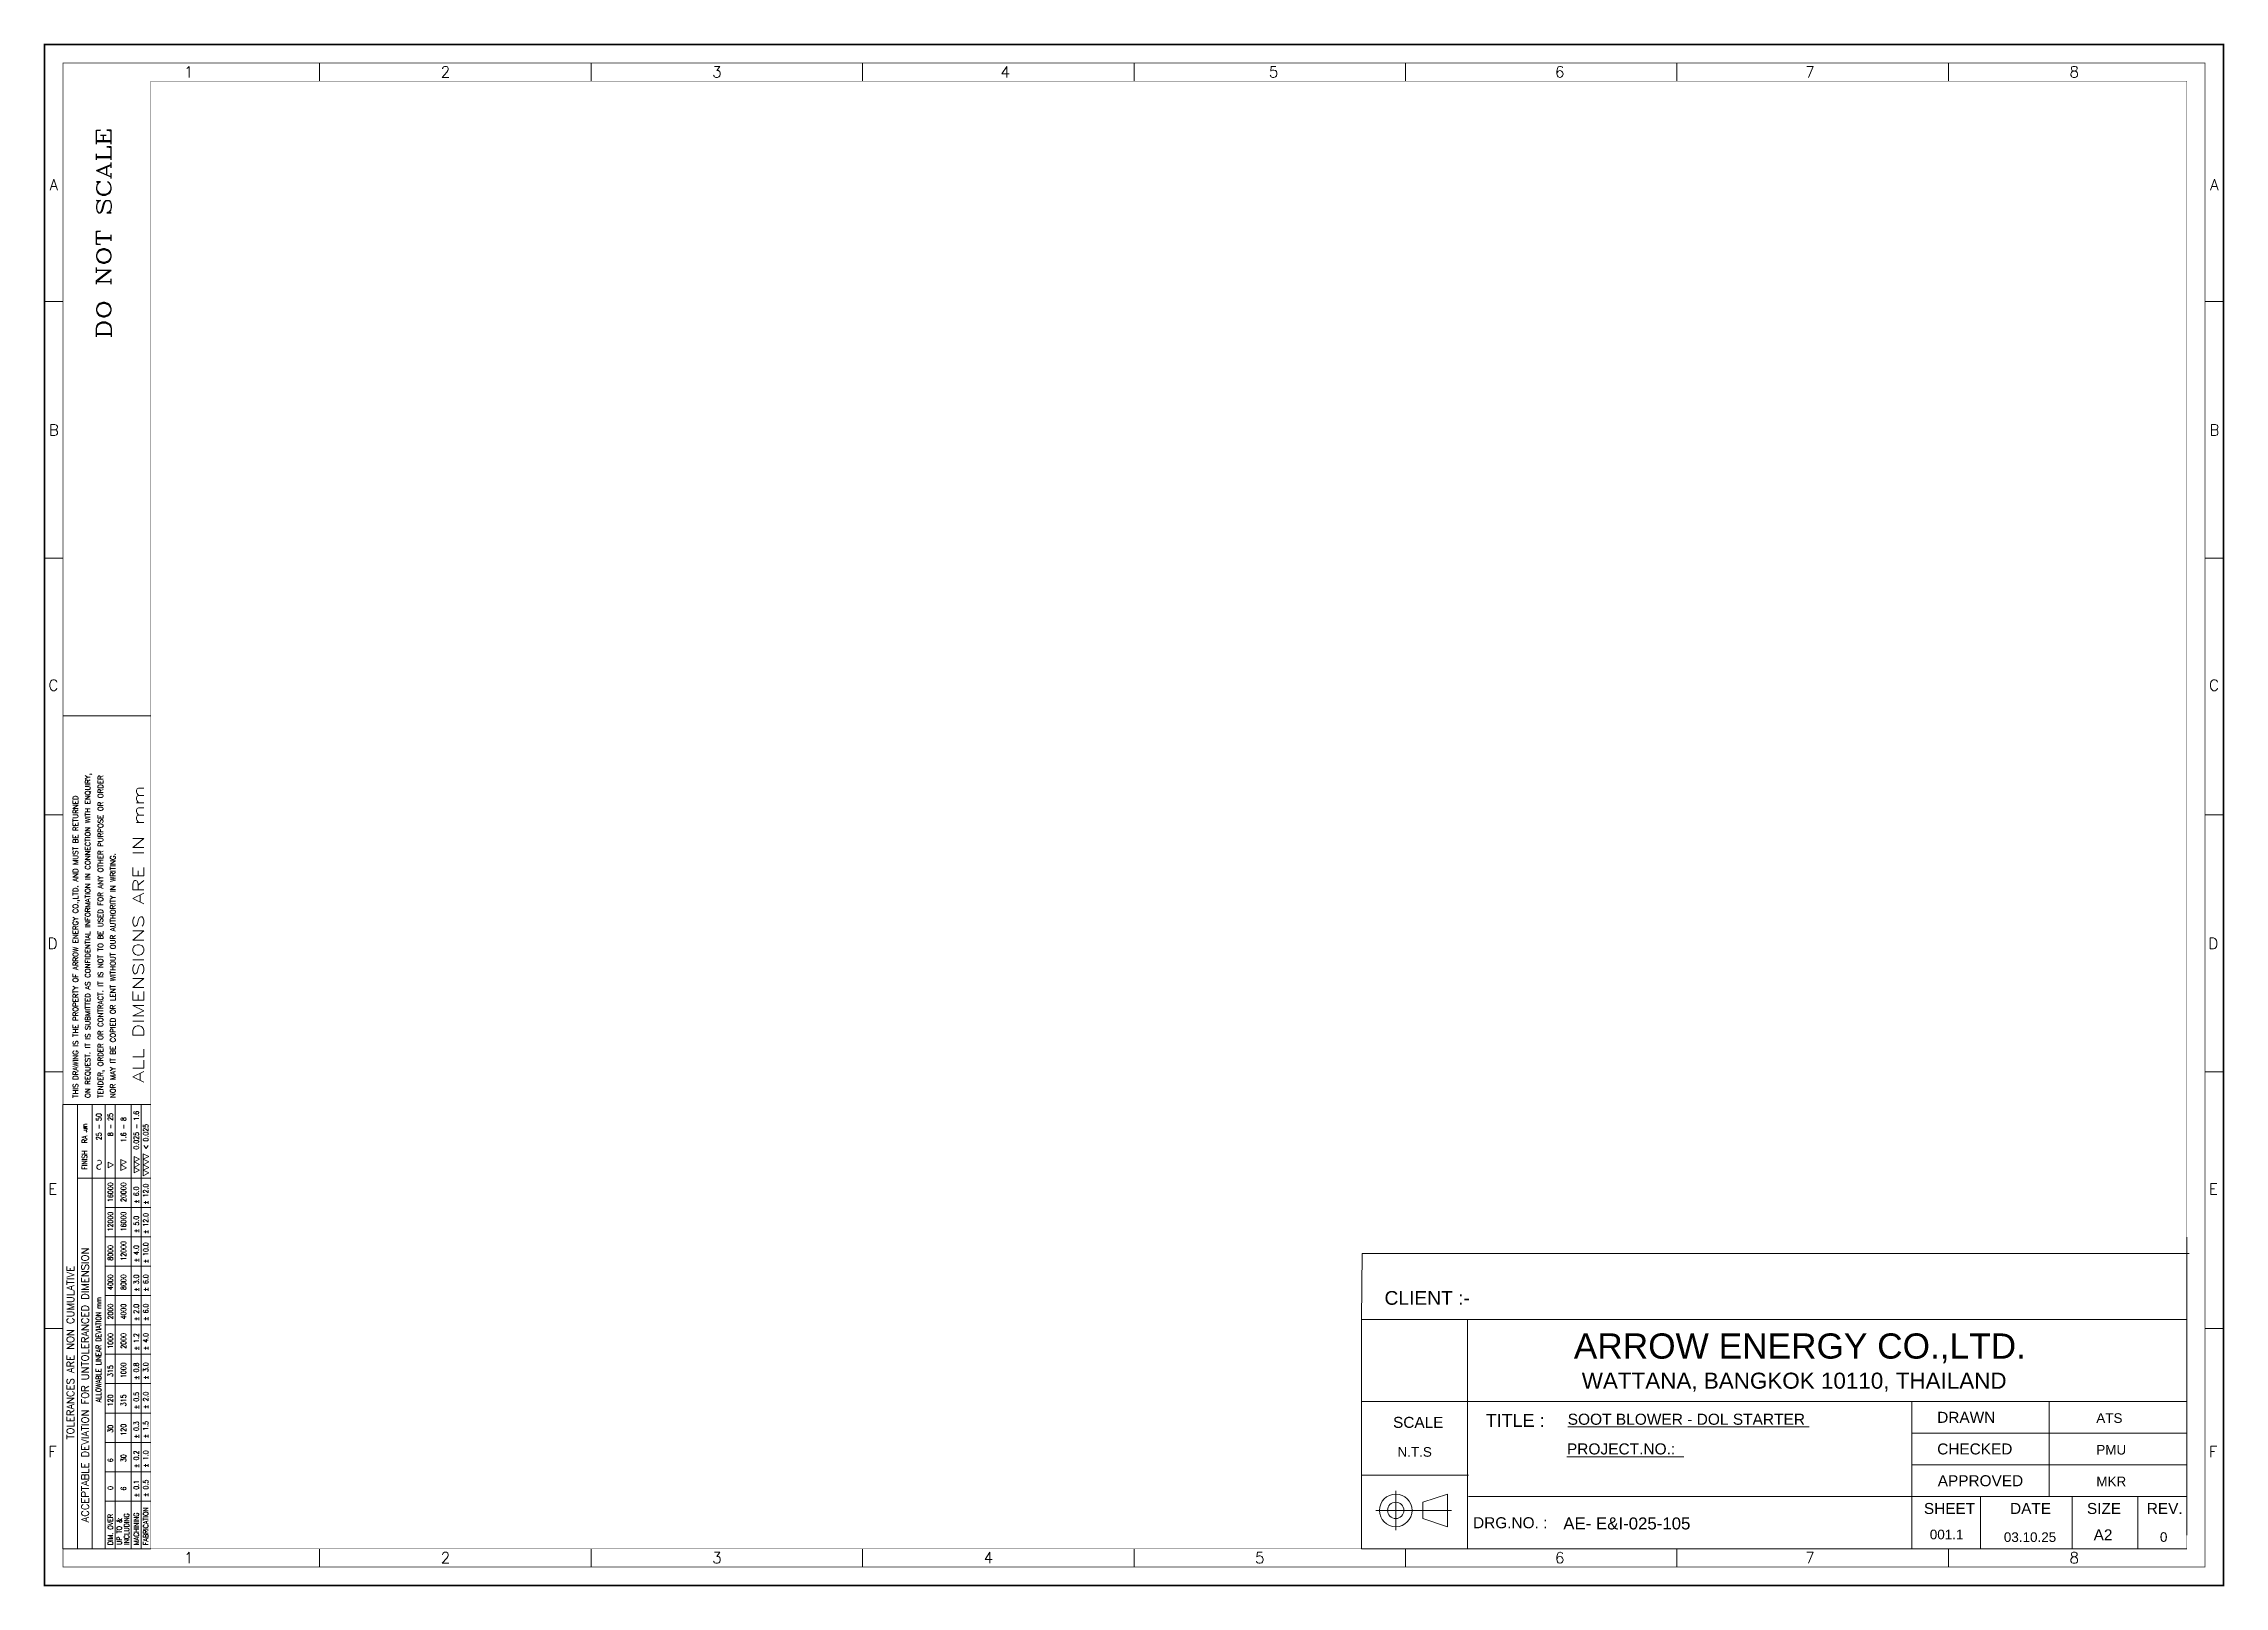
# Model space of a CAD drawing. Extents: x 455 to 4335, y -13154 to -10410.
import ezdxf
from ezdxf.enums import TextEntityAlignment as Align

# ---------------------------------------------------------------- set-up
doc = ezdxf.new("R2010")
doc.units = 0
doc.header["$MEASUREMENT"] = 0
doc.linetypes.add('CENTER2', pattern=[1.125, 0.75, -0.125, 0.125, -0.125])
doc.layers.get('0').update_dxf_attribs({"lineweight": 9})
doc.layers.add('0 @ 1', color=7, linetype='Continuous', lineweight=9)
doc.styles.add('Annotative', font='arial.ttf')
doc.styles.add('COMP4', font='ROMANC', dxfattribs={"height": 4})
doc.styles.add('ROMANS', font='romans.shx')
doc.styles.add('SIMP15', font='ROMANS', dxfattribs={"width": 0.8, "height": 1.4})
doc.styles.add('SIMP2', font='ROMANS', dxfattribs={"height": 15})

# ---------------------------------------------------------------- blocks, each defined once
blk = doc.blocks.new('AR-A2')
at = {"lineweight": 9}
for p, q in [((594, 420), (589, 420)), ((445, 410), (445, 415)), ((519, 410), (519, 415)), ((594, 350), (589, 350)), ((594, 280), (589, 280)), ((594, 280), (589, 280)), ((594, 210), (589, 210)), ((594, 140), (589, 140)), ((584, 13.71), (584, 94.96)), ((359, 72.5), (584, 72.5)), ((359, 72.5), (359, 10)), ((387.93, 72.5), (387.93, 10)), ((594, 0), (594, 75)), ((594, 70), (589, 70)), ((594, 0), (594, 70)), ((359, 50.15), (584, 50.15)), ((509, 10), (509, 50.15)), ((584, 50.15), (509, 50.15)), ((546.5, 24.21), (546.5, 50.15)), ((509, 41.53), (584, 41.53)), ((388.16, 30.07), (359, 30.07)), ((509, 32.87), (584, 32.87)), ((368.35, 15.09), (368.35, 25.82)), ((375.71, 22.67), (382.43, 24.89)), ((382.43, 16.02), (382.43, 24.89)), ((388.16, 24.21), (584, 24.21)), ((527.75, 10), (527.75, 24.21)), ((552.75, 10), (552.75, 24.21)), ((570.66, 10), (570.66, 24.21)), ((362.89, 20.46), (383.58, 20.46)), ((375.71, 18.24), (375.71, 22.67)), ((375.71, 18.24), (382.43, 16.02)), ((359, 10), (584, 10)), ((594, 0), (519, 0))]:
    blk.add_line(p, q, dxfattribs=at)
at = {"color": 255, "lineweight": 9}
for p, q in [((75, 410), (75, 415)), ((149, 410), (149, 415)), ((223, 410), (223, 415)), ((297, 410), (297, 415)), ((371, 410), (371, 415)), ((5, 350), (0, 350)), ((5, 280), (0, 280)), ((5, 280), (0, 280)), ((5, 210), (0, 210)), ((5, 140), (0, 140)), ((5, 70), (0, 70)), ((75, 5), (75, 10)), ((149, 5), (149, 10)), ((223, 5), (223, 10)), ((297, 5), (297, 10)), ((371, 5), (371, 10)), ((445, 5), (445, 10)), ((445, 5), (445, 10)), ((519, 5), (519, 10))]:
    blk.add_line(p, q, dxfattribs=at)
at = {"linetype": 'Continuous', "lineweight": 9}
for p, q in [((5, 237.04), (29, 237.04)), ((5, 10), (5, 131.09)), ((5, 131.09), (29, 131.09)), ((9, 10), (9, 131.09)), ((13, 10), (13, 131.09)), ((16.54, 10), (16.54, 131.09)), ((19.24, 10), (19.24, 131.09)), ((23.59, 10), (23.59, 131.09)), ((26.3, 10), (26.3, 131.09)), ((9, 111), (29, 111)), ((16.54, 103), (29, 103)), ((16.54, 95), (29, 95)), ((16.54, 87), (29, 87)), ((16.54, 79), (29, 79)), ((16.54, 71), (29, 71)), ((16.54, 63), (29, 63)), ((16.54, 55), (29, 55)), ((16.54, 47), (29, 47)), ((16.54, 39), (29, 39)), ((16.54, 31), (29, 31)), ((16.54, 23), (29, 23)), ((5, 10), (29, 10))]:
    blk.add_line(p, q, dxfattribs=at)
at = {"color": 255, "linetype": 'Continuous', "lineweight": 9}
blk.add_line((22, 237.04), (29, 237.04), dxfattribs=at)
at = {"linetype": 'Continuous', "lineweight": 9}
for points, const_width in [([(0, 0), (594, 0), (594, 420), (0, 420)], 0.5), ([(5, 5), (589, 5), (589, 415), (5, 415)], 0.2), ([(584, 10), (584, 410), (29, 410), (29, 10)], 0.1)]:
    blk.add_lwpolyline(points, close=True, dxfattribs=dict(at, const_width=const_width))
for points in [[(11.23, 124.8), (10.63, 124.8)], [(18.82, 114.62), (17.32, 113.87), (17.32, 115.37), (18.82, 114.62)], [(22.32, 115.36), (20.82, 114.61), (20.82, 116.11), (22.32, 115.36)], [(22.32, 113.86), (20.82, 113.11), (20.82, 114.61), (22.32, 113.86)], [(25.9, 116.21), (24.4, 115.46), (24.4, 116.96), (25.9, 116.21)], [(25.9, 114.71), (24.4, 113.96), (24.4, 115.46), (25.9, 114.71)], [(25.9, 113.21), (24.4, 112.46), (24.4, 113.96), (25.9, 113.21)], [(28.42, 116.93), (26.92, 116.18), (26.92, 117.68), (28.42, 116.93)], [(28.42, 115.43), (26.92, 114.68), (26.92, 116.18), (28.42, 115.43)], [(28.42, 113.93), (26.92, 113.18), (26.92, 114.68), (28.42, 113.93)], [(28.42, 112.43), (26.92, 111.68), (26.92, 113.18), (28.42, 112.43)]]:
    blk.add_lwpolyline(points, dxfattribs=at)
for points in [[(10.68, 124.06), (11.23, 124.06, 1), (11.23, 124.8)], [(11.09, 124.06, -1), (11.37, 123.59, 0)]]:
    blk.add_lwpolyline(points, format="xyb", dxfattribs=at)
at = {"lineweight": 9}
for radius in [4.44, 2.22]:
    blk.add_circle((368.35, 20.46), radius, dxfattribs=at)
at = {"linetype": 'Continuous', "lineweight": 9}
for centre, start, end in [((14.87, 114.04), 90, 315), ((14.87, 115.3), 270, 135)]:
    blk.add_arc(centre, 0.63, start, end, dxfattribs=at)
for p in [(546.5, 41.5), (546.5, 41.5), (546.5, 32.86), (546.5, 32.86)]:
    blk.add_point(p)
at = {"color": 255, "lineweight": 9, "style": 'ROMANS'}
for s, p in [('1', (39.3, 411.05)), ('2', (109.3, 411.05)), ('3', (183.3, 411.05)), ('4', (261.91, 411.05)), ('5', (335.03, 411.05)), ('6', (413.05, 411.05)), ('7', (481.29, 411.05)), ('8', (553.3, 411.05)), ('1', (39.3, 6.05)), ('2', (109.3, 6.05)), ('3', (183.3, 6.05)), ('4', (257.3, 6.05)), ('5', (331.3, 6.05)), ('6', (413.05, 6.05)), ('7', (481.29, 6.05)), ('8', (553.3, 6.05))]:
    blk.add_text(s, height=3, dxfattribs=at).set_placement(p, align=Align.CENTER)
at = {"color": 255, "lineweight": 9, "style": 'COMP4', "width": 1.4}
blk.add_text('DO NOT SCALE', height=4, rotation=90, dxfattribs=at).set_placement((18.15, 339.81))
at = {"color": 255, "lineweight": 9, "style": 'ROMANS'}
for s, p in [('A', (1.37, 380.29)), ('B', (1.18, 313.43)), ('C', (1.07, 243.87)), ('D', (0.88, 173.48)), ('E', (1.02, 106.52)), ('F', (1, 34.95))]:
    blk.add_text(s, height=3, dxfattribs=at).set_placement(p)
at = {"color": 255, "linetype": 'Continuous', "lineweight": 9, "style": 'ROMANS'}
for s, p in [('A', (590.37, 380.29)), ('B', (590.18, 313.43)), ('C', (590.07, 243.87)), ('D', (589.88, 173.48)), ('E', (590.02, 106.52)), ('F', (590, 34.95))]:
    blk.add_text(s, height=3, dxfattribs=at).set_placement(p)
at = {"linetype": 'Continuous', "lineweight": 9, "style": 'SIMP2'}
for s, height, p in [('ON REQUEST. IT IS SUBMITTED AS CONFIDENTIAL INFORMATION IN CONNECTION WITH ENQUIRY,', 1.4, (12.48, 132.85)), ('TENDER, ORDER OR CONTRACT. IT IS NOT TO BE USED FOR ANY OTHER PURPOSE OR ORDER', 1.4, (15.94, 132.85)), ('THIS DRAWING IS THE PROPERTY OF ARROW ENERGY CO.,LTD. AND MUST BE RETURNED', 1.4, (9.13, 132.85)), ('NOR MAY IT BE COPIED OR LENT WITHOUT OUR AUTHORITY IN WRITING.', 1.4, (19.32, 132.85)), ('ACCEPTABLE DEVIATION FOR UNTOLERANCED DIMENSION', 2, (12.04, 17.16)), ('TOLERANCES ARE NON CUMULATIVE', 2, (8.04, 39.78))]:
    blk.add_text(s, height=height, rotation=90, dxfattribs=at).set_placement(p)
at = {"color": 255, "linetype": 'CENTER2', "lineweight": 9, "style": 'ROMANS', "width": 1.4}
blk.add_text('ALL DIMENSIONS ARE IN mm', height=3, rotation=90, dxfattribs=at).set_placement((27.07, 137.03))
at = {"linetype": 'Continuous', "lineweight": 9, "style": 'SIMP15', "width": 0.8}
for s, p in [('RA  m', (11.61, 120.55)), ('25 - 50', (15.51, 121.36)), ('8 - 25', (18.65, 122.46)), ('1.6 - 8', (22.23, 120.81)), ('0.025 - 1.6', (25.72, 118.79)), ('< 0.025', (28.29, 118.87)), ('FINISH', (11.61, 113.31)), ('16000', (18.65, 104.52)), ('20000', (22.23, 104.52)), ('%%P 6.0', (25.72, 104.05)), ('%%P 12.0', (28.29, 103.76)), ('12000', (18.65, 96.52)), ('16000', (22.23, 96.52)), ('%%P 5.0', (25.72, 96.05)), ('%%P 12.0', (28.29, 95.76)), ('8000', (18.65, 88.52)), ('12000', (22.23, 88.52)), ('%%P 4.0', (25.72, 88.05)), ('%%P 10.0', (28.29, 87.78)), ('4000', (18.65, 80.52)), ('8000', (22.23, 80.52)), ('%%P 3.0', (25.72, 80.05)), ('%%P 6.0', (28.29, 80.12)), ('ALLOWABLE LINEAR DEVIATION mm', (15.42, 49.9)), ('2000', (18.65, 72.52)), ('4000', (22.23, 72.49)), ('%%P 2.0', (25.72, 72.05)), ('%%P 6.0', (28.29, 72.12)), ('1000', (18.65, 64.52)), ('2000', (22.23, 64.52)), ('%%P 1.2', (25.72, 64.05)), ('%%P 4.0', (28.29, 64.12)), ('315', (18.65, 56.84)), ('1000', (22.23, 56.52)), ('%%P 0.8', (25.72, 56.05)), ('%%P 3.0', (28.29, 56.12)), ('120', (18.65, 48.84)), ('315', (22.23, 48.84)), ('%%P 0.5', (25.72, 48.05)), ('%%P 2.0', (28.29, 48.12)), ('30', (18.65, 41.63)), ('120', (22.23, 40.84)), ('%%P 0.3', (25.72, 40.05)), ('%%P 1.5', (28.29, 40.12)), ('%%P 0.2', (25.72, 32.05)), ('%%P 1.0', (28.29, 32.12)), ('6', (18.65, 33.6)), ('30', (22.23, 33.63)), ('0', (18.65, 26.02)), ('6', (22.23, 25.88)), ('%%P 0.1', (25.72, 24.05)), ('%%P 0.5', (28.29, 24.12)), ('DIM. OVER', (18.65, 10.99)), ('INCLUDING', (23.08, 11.02)), ('MACHINING', (25.72, 10.99)), ('FABRICATION', (28.29, 10.99)), ('UP TO &', (21.07, 11.02))]:
    blk.add_text(s, height=1.4, rotation=90, dxfattribs=at).set_placement(p)
at = {"layer": '0 @ 1', "color": 1, "linetype": 'Continuous', "lineweight": 9, "style": 'Annotative'}
blk.add_text('ARROW ENERGY CO.,LTD.', height=6.875, dxfattribs=at).set_placement((478.52, 65.26), align=Align.MIDDLE_CENTER)
at = {"layer": '0 @ 1', "color": 3, "linetype": 'Continuous', "lineweight": 9, "style": 'Annotative'}
blk.add_text('WATTANA, BANGKOK 10110, THAILAND', height=4.375, dxfattribs=at).set_placement((476.97, 55.81), align=Align.MIDDLE_CENTER)
at = {"layer": '0 @ 1', "lineweight": 9, "style": 'Annotative'}
for s, height, p in [('SCALE', 3, (367.62, 42.95)), ('TITLE :', 3.5, (392.9, 43.22)), ('SHEET', 3, (512.34, 19.48)), ('DATE', 3, (535.83, 19.48)), ('SIZE', 3, (556.78, 19.48)), ('REV.', 3, (573.09, 19.48))]:
    blk.add_text(s, height=height, dxfattribs=at).set_placement(p)
for s, p in [('DRAWN', (523.88, 45.82)), ('CHECKED', (526.21, 37.2)), ('APPROVED', (527.75, 28.54)), ('A2', (561.17, 13.79))]:
    blk.add_text(s, height=3, dxfattribs=at).set_placement(p, align=Align.MIDDLE_CENTER)
at = {"layer": '0 @ 1', "linetype": 'Continuous', "lineweight": 9, "style": 'Annotative'}
blk.add_text('DRG.NO. :', height=3, dxfattribs=at).set_placement((389.44, 15.59))
at = {"layer": '0 @ 1', "lineweight": 9, "style": 'Annotative'}
blk.add_attdef('1:1', (370.5, 35.37), '', height=3, dxfattribs=at)
blk.add_attdef('1/1', text='', height=3, dxfattribs=at).set_placement((518.06, 13.79), align=Align.MIDDLE)
for tag, p in [('00/00/00', (540.45, 13.79)), ('0', (576.83, 13.79))]:
    blk.add_attdef(tag, text='', height=3, dxfattribs=at).set_placement(p, align=Align.MIDDLE_CENTER)

msp = doc.modelspace()

# ---------------------------------------------------------------- linework, layer by layer
at = {"ltscale": 0.5}
msp.add_line((2800.2, -12679.2), (2801.4, -12561.7), dxfattribs=at)
at = {"lineweight": 9}
msp.add_line((2801.4, -12561.7), (4272.4, -12561.7), dxfattribs=at)

# ---------------------------------------------------------------- block references
ref = msp.add_blockref('AR-A2', (456.9, -13152.2), dxfattribs=dict(at, xscale=6.526329410967209, yscale=6.526329410967209, zscale=6.526329410967209))
ref.add_attrib('-', 'MKR', dxfattribs={"layer": '0 @ 1', "height": 17.13, "style": 'Annotative'}).set_placement((4107.3, -12958.6), align=Align.TOP_LEFT)
ref.add_attrib('-', 'PMU', dxfattribs={"layer": '0 @ 1', "height": 17.13, "style": 'Annotative'}).set_placement((4107.3, -12902.2), align=Align.TOP_LEFT)
ref.add_attrib('-', 'ATS', dxfattribs={"layer": '0 @ 1', "height": 17.13, "style": 'Annotative'}).set_placement((4107.3, -12845.9), align=Align.TOP_LEFT)
ref.add_attrib('1:1', 'N.T.S', dxfattribs={"layer": '0 @ 1', "height": 17.13, "style": 'Annotative'}).set_placement((2864, -12906.1), align=Align.TOP_LEFT)
ref.add_attrib('0', '0', dxfattribs={"layer": '0 @ 1', "height": 17.1, "style": 'Annotative'}).set_placement((4220.5, -13057.6), align=Align.TOP_LEFT)
ref.add_attrib('00/00/00', '03.10.25', dxfattribs={"layer": '0 @ 1', "height": 17.13, "style": 'Annotative'}).set_placement((3942.8, -13057.7), align=Align.TOP_LEFT)
ref.add_attrib('1/1', '001.1', dxfattribs={"layer": '0 @ 1', "height": 17.13, "style": 'Annotative'}).set_placement((3841, -13061.5), align=Align.MIDDLE)

# ---------------------------------------------------------------- texts
at = {"layer": '0 @ 1', "lineweight": 9, "style": 'Annotative'}
for s, height, p in [('CLIENT :- ', 24.47, (2840.9, -12653)), ('%%USOOT BLOWER - DOL STARTER ', 19.713, (3166.8, -12866.4)), ('%%UPROJECT.NO.:  ', 19.713, (3165.4, -12919.2)), ('AE- E&I-025-105', 21.412, (3159, -13052.6))]:
    msp.add_text(s, height=height, dxfattribs=at).set_placement(p)

doc.saveas('drawing.dxf')
